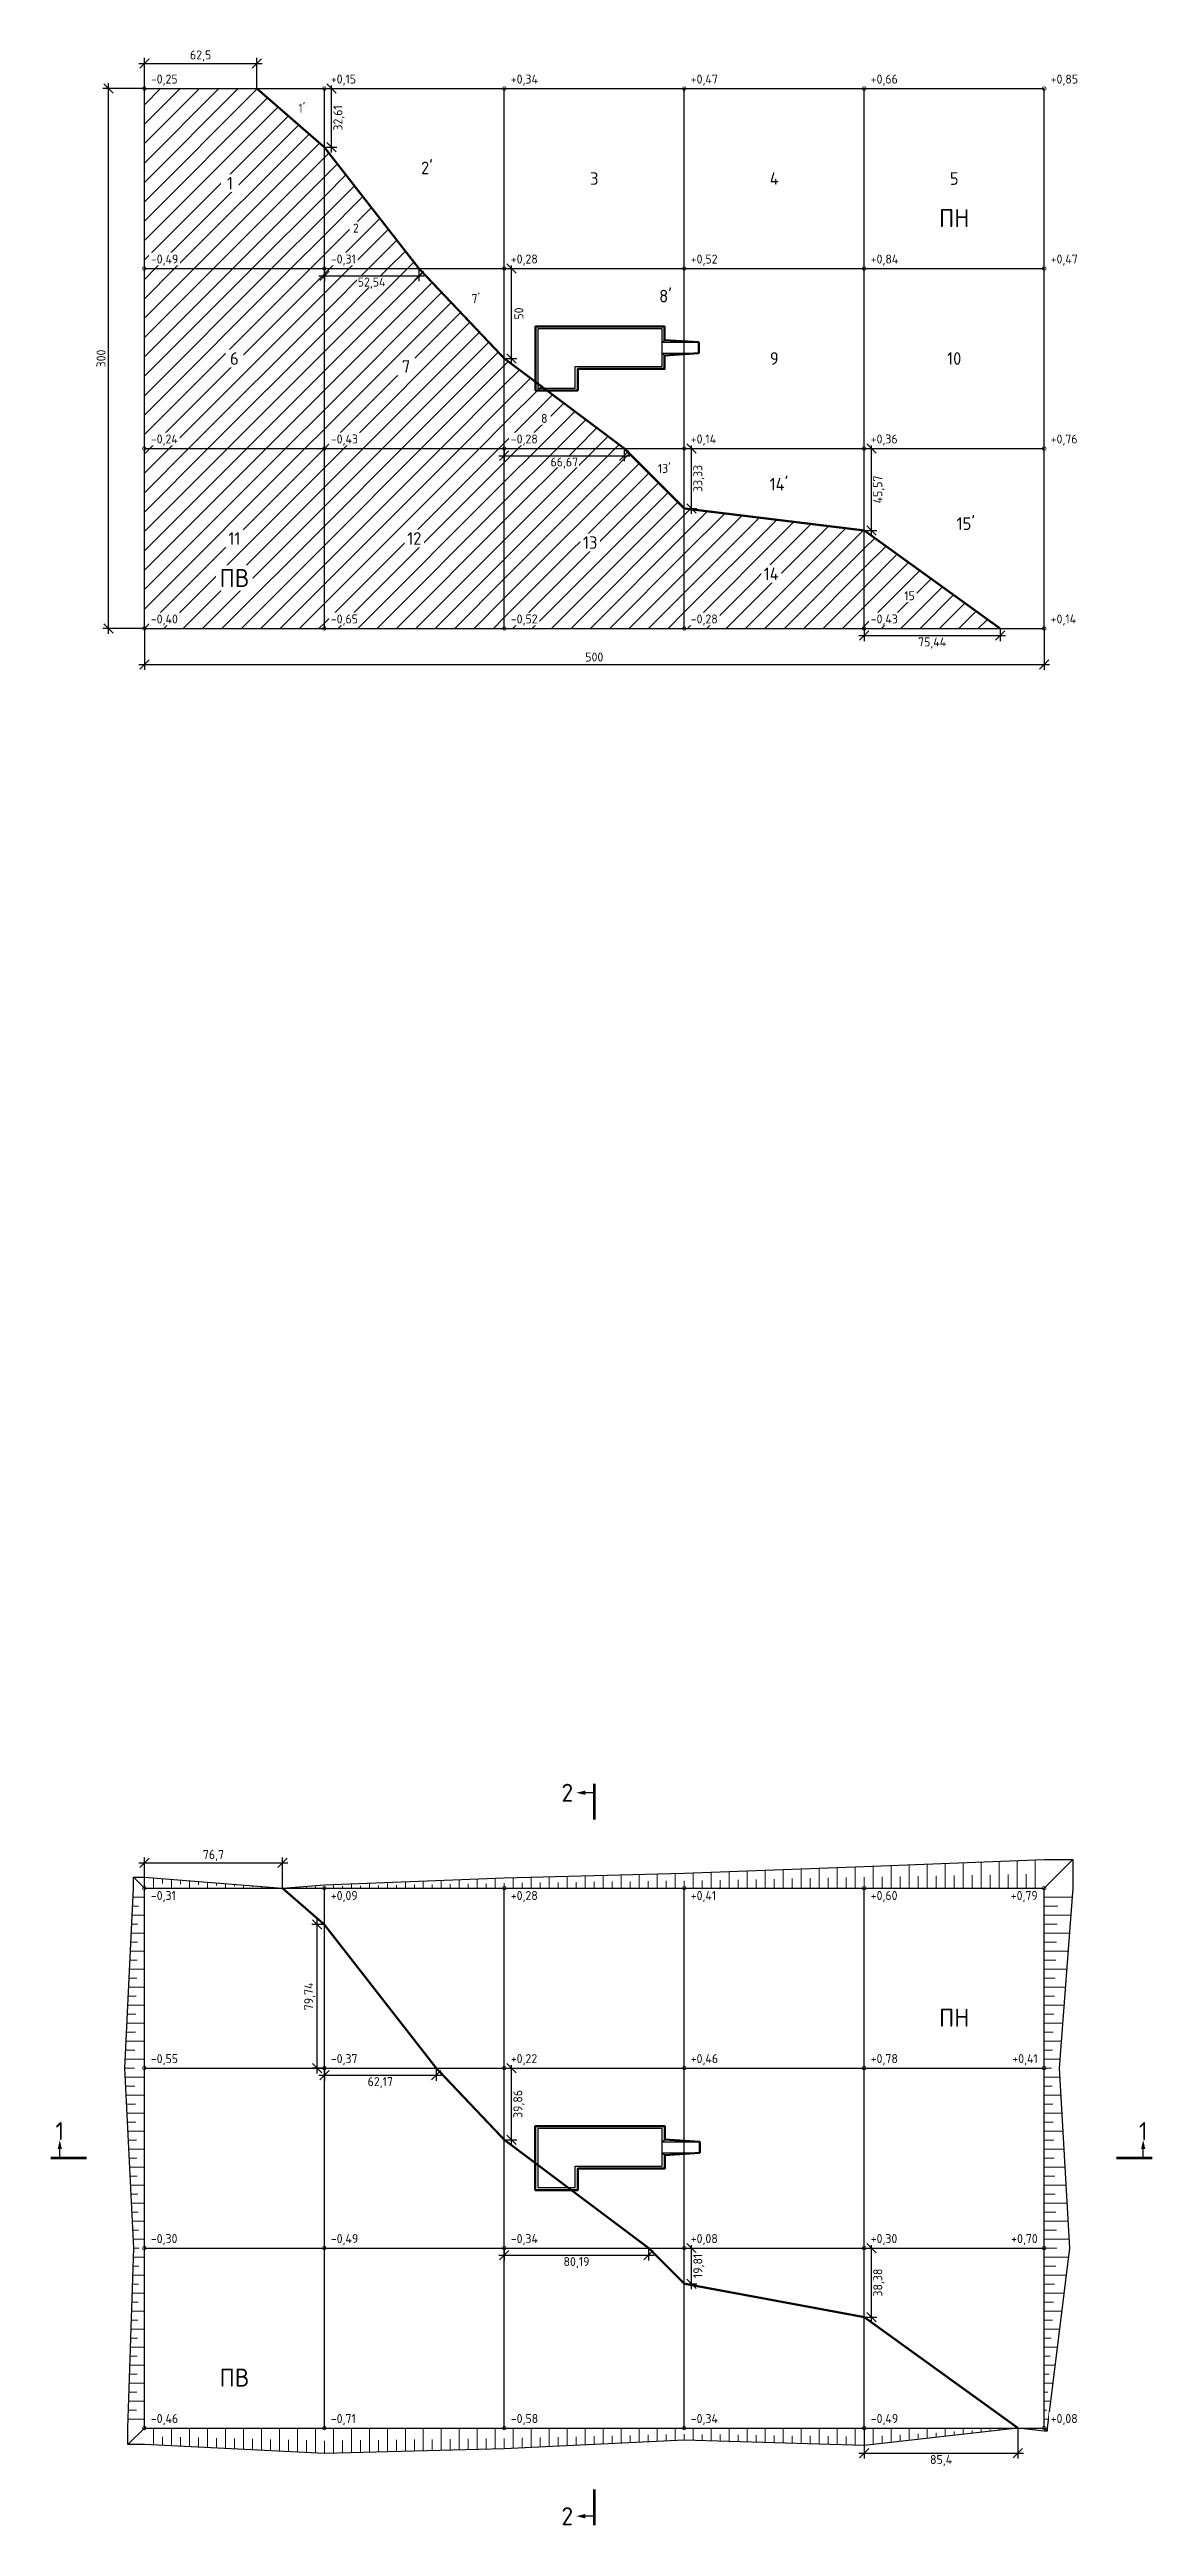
# Model space of a CAD drawing. Header units: metres. Extents: x -53 to 561, y -5023 to 322.
# Drawn here: x -53 to 561, y -1055 to 322 of the extents above; entities that cross this region are included whole.
import ezdxf

# ---------------------------------------------------------------- set-up
doc = ezdxf.new("R2010")
doc.units = ezdxf.units.M
for name, color, linetype, lineweight in [('Бергштрихи', 7, 'Continuous', 18), ('Котлован', 7, 'Continuous', 50), ('Котлован_низ', 7, 'Continuous', 25), ('ЛНР', 1, 'Continuous', 70), ('Надписи', 7, 'Continuous', 25), ('Номера_фигур', 7, 'Continuous', 25), ('Обводы', 7, 'Continuous', 25), ('Отметки', 5, 'Continuous', 18), ('ПВ_ПН', 7, 'Continuous', 35), ('ПВ_штриховка', 8, 'Continuous', 18), ('Профиль', 7, 'Continuous', 50), ('Размеры', 3, 'Continuous', 18), ('Сетка', 7, 'Continuous', 25)]:
    doc.layers.add(name, color=color, linetype=linetype, lineweight=lineweight)
doc.styles.add('ГОСТ тип Б', font='GOST_B.TTF')
doc.dimstyles.new('М1-2000', dxfattribs={"dimscale": 2, "dimtxt": 2.5, "dimasz": 2.5, "dimexe": 1.5, "dimexo": 0, "dimgap": 0.8, "dimtad": 1, "dimtxsty": 'ГОСТ тип Б', "dimtsz": 1.3, "dimcen": 2.5, "dimdle": 1.5, "dimclrd": 3, "dimclre": 3, "dimclrt": 3, "dimazin": 3, "dimtfac": 1, "dimtix": 1, "dimtmove": 0, "dimatfit": 3, "dimtfill": 1})

msp = doc.modelspace()

# ---------------------------------------------------------------- texts
at = {"layer": 'Надписи', "char_height": 10, "attachment_point": 5, "style": 'ГОСТ тип Б'}
for s, insert in [('2', (235, -647)), ('1', (-47, -835)), ('1', (555, -835)), ('2', (235, -1049))]:
    msp.add_mtext(s, dxfattribs=dict(at, insert=insert))
at = {"layer": 'ПВ_ПН', "insert": (50, -972), "char_height": 10, "attachment_point": 5, "style": 'ГОСТ тип Б', "bg_fill": 3, "box_fill_scale": 1.2, "bg_fill_color": 0}
msp.add_mtext('ПВ', dxfattribs=at)

# ---------------------------------------------------------------- hatches: boundary and pattern name
at = {"layer": 'ПВ_штриховка'}
h = msp.add_hatch(dxfattribs=at)
h.set_pattern_fill('ANSI31', color=8, scale=2.4)
h.paths.add_polyline_path([(62.5, 300), (0, 300), (0, 200), (100, 200), (100, 267.391)])
h = msp.add_hatch(dxfattribs=at)
h.set_pattern_fill('ANSI31', color=8, scale=2.4)
h.paths.add_polyline_path([(100, 267.391), (100, 200), (152.542, 200)])
h = msp.add_hatch(dxfattribs=at)
h.set_pattern_fill('ANSI31', color=8, scale=2.4)
h.paths.add_polyline_path([(0, 100), (100, 100), (100, 200), (0, 200)])
h = msp.add_hatch(dxfattribs=at)
h.set_pattern_fill('ANSI31', color=8, scale=2.4)
h.paths.add_polyline_path([(152.542, 200), (100, 200), (100, 100), (200, 100), (200, 150)])
h = msp.add_hatch(dxfattribs=at)
h.set_pattern_fill('ANSI31', color=8, scale=2.4)
h.paths.add_polyline_path([(200, 150), (200, 100), (266.667, 100)])
h = msp.add_hatch(dxfattribs=at)
h.set_pattern_fill('ANSI31', color=8, scale=2.4)
h.paths.add_polyline_path([(0, 0), (100, 0), (100, 100), (0, 100)])
h = msp.add_hatch(dxfattribs=at)
h.set_pattern_fill('ANSI31', color=8, scale=2.4)
h.paths.add_polyline_path([(100, 0), (200, 0), (200, 100), (100, 100)])
h = msp.add_hatch(dxfattribs=at)
h.set_pattern_fill('ANSI31', color=8, scale=2.4)
h.paths.add_polyline_path([(266.667, 100), (200, 100), (200, 0), (300, 0), (300, 66.667)])
h = msp.add_hatch(dxfattribs=at)
h.set_pattern_fill('ANSI31', color=8, scale=2.4)
h.paths.add_polyline_path([(300, 66.667), (300, 0), (400, 0), (400, 54.43)])
h = msp.add_hatch(dxfattribs=at)
h.set_pattern_fill('ANSI31', color=8, scale=2.4)
h.paths.add_polyline_path([(400, 54.43), (400, 0), (475.439, 0)])

# ---------------------------------------------------------------- linework, layer by layer
at = {"layer": 'Бергштрихи'}
for p, q in [((395, -700), (395, -688.126)), ((405, -700), (405, -687.746)), ((415, -700), (415, -687.366)), ((425, -700), (425, -686.986)), ((435, -700), (435, -686.606)), ((445, -700), (445, -686.226)), ((455, -700), (455, -685.846)), ((465, -700), (465, -685.466)), ((475, -700), (475, -685.086)), ((485, -700), (485, -684.706)), ((495, -700), (495, -684.326)), ((90, -700), (90, -699.468)), ((95, -700), (95, -698.536)), ((100, -700), (100, -699.068)), ((105, -700), (105, -697.946)), ((110, -700), (110, -698.878)), ((115, -700), (115, -697.566)), ((120, -700), (120, -698.688)), ((125, -700), (125, -697.186)), ((130, -700), (130, -698.498)), ((135, -700), (135, -696.806)), ((140, -700), (140, -698.308)), ((145, -700), (145, -696.426)), ((150, -700), (150, -698.118)), ((155, -700), (155, -696.046)), ((160, -700), (160, -697.928)), ((165, -700), (165, -695.666)), ((170, -700), (170, -697.738)), ((175, -700), (175, -695.286)), ((180, -700), (180, -697.548)), ((185, -700), (185, -694.906)), ((190, -700), (190, -697.358)), ((195, -700), (195, -694.526)), ((200, -700), (200, -697.168)), ((205, -700), (205, -694.206)), ((210, -700), (210, -697.038)), ((215, -700), (215, -693.946)), ((220, -700), (220, -696.908)), ((225, -700), (225, -693.686)), ((230, -700), (230, -696.778)), ((235, -700), (235, -693.426)), ((240, -700), (240, -696.648)), ((245, -700), (245, -693.166)), ((250, -700), (250, -696.518)), ((255, -700), (255, -692.906)), ((260, -700), (260, -696.388)), ((265, -700), (265, -692.646)), ((270, -700), (270, -696.258)), ((275, -700), (275, -692.386)), ((280, -700), (280, -696.128)), ((285, -700), (285, -692.126)), ((290, -700), (290, -695.998)), ((295, -700), (295, -691.866)), ((300, -700), (300, -695.868)), ((305, -700), (305, -691.546)), ((310, -700), (310, -695.678)), ((315, -700), (315, -691.166)), ((320, -700), (320, -695.488)), ((325, -700), (325, -690.786)), ((330, -700), (330, -695.298)), ((335, -700), (335, -690.406)), ((340, -700), (340, -695.108)), ((345, -700), (345, -690.026)), ((350, -700), (350, -694.918)), ((355, -700), (355, -689.646)), ((360, -700), (360, -694.728)), ((365, -700), (365, -689.266)), ((370, -700), (370, -694.538)), ((375, -700), (375, -688.886)), ((380, -700), (380, -694.348)), ((385, -700), (385, -688.506)), ((390, -700), (390, -694.158)), ((400, -700), (400, -693.968)), ((410, -700), (410, -693.778)), ((420, -700), (420, -693.588)), ((430, -700), (430, -693.398)), ((440, -700), (440, -693.208)), ((450, -700), (450, -693.018)), ((460, -700), (460, -692.828)), ((470, -700), (470, -692.638)), ((480, -700), (480, -692.448)), ((490, -700), (490, -692.258)), ((-6.856, -715), (0, -715)), ((-6.616, -710), (-3.308, -710)), ((500, -705), (515.484, -705)), ((500, -710), (507.552, -710)), ((500, -715), (514.724, -715)), ((-7.336, -725), (0, -725)), ((-7.096, -720), (-3.548, -720)), ((500, -720), (507.172, -720)), ((500, -725), (513.964, -725)), ((-8.056, -740), (-4.028, -740)), ((-7.816, -735), (0, -735)), ((-7.576, -730), (-3.788, -730)), ((500, -730), (506.792, -730)), ((500, -735), (513.204, -735)), ((500, -740), (506.412, -740)), ((-8.776, -755), (0, -755)), ((-8.536, -750), (-4.268, -750)), ((-8.296, -745), (0, -745)), ((500, -745), (512.444, -745)), ((500, -750), (506.032, -750)), ((500, -755), (511.684, -755)), ((-9.496, -770), (-4.748, -770)), ((-9.256, -765), (0, -765)), ((-9.016, -760), (-4.508, -760)), ((500, -760), (505.652, -760)), ((500, -765), (510.924, -765)), ((500, -770), (505.272, -770)), ((-9.976, -780), (-4.988, -780)), ((-9.736, -775), (0, -775)), ((500, -775), (510.164, -775)), ((500, -780), (504.892, -780)), ((-10.696, -795), (0, -795)), ((-10.456, -790), (-5.228, -790)), ((-10.216, -785), (0, -785)), ((500, -785), (509.404, -785)), ((500, -790), (504.512, -790)), ((500, -795), (508.644, -795)), ((-10.936, -800), (-5.468, -800)), ((-10.686, -805), (0, -805)), ((-10.436, -810), (-5.218, -810)), ((500, -800), (504.132, -800)), ((500, -805), (508.554, -805)), ((500, -810), (504.422, -810)), ((-10.186, -815), (0, -815)), ((-9.936, -820), (-4.968, -820)), ((-9.686, -825), (0, -825)), ((500, -815), (509.134, -815)), ((500, -820), (504.712, -820)), ((500, -825), (509.714, -825)), ((-9.436, -830), (-4.718, -830)), ((-9.186, -835), (0, -835)), ((500, -830), (505.002, -830)), ((500, -835), (510.294, -835)), ((-8.936, -840), (-4.468, -840)), ((-8.686, -845), (0, -845)), ((-8.436, -850), (-4.218, -850)), ((500, -840), (505.292, -840)), ((500, -845), (510.874, -845)), ((500, -850), (505.582, -850)), ((-8.186, -855), (0, -855)), ((-7.936, -860), (-3.968, -860)), ((-7.686, -865), (0, -865)), ((500, -855), (511.454, -855)), ((500, -860), (505.872, -860)), ((500, -865), (512.034, -865)), ((-7.436, -870), (-3.718, -870)), ((-7.186, -875), (0, -875)), ((-6.936, -880), (-3.468, -880)), ((500, -870), (506.162, -870)), ((500, -875), (512.614, -875)), ((500, -880), (506.452, -880)), ((-6.686, -885), (0, -885)), ((-6.436, -890), (-3.218, -890)), ((500, -885), (513.194, -885)), ((500, -890), (506.742, -890)), ((-6.186, -895), (0, -895)), ((-6.096, -905), (0, -905)), ((-5.936, -900), (-2.968, -900)), ((500, -895), (513.774, -895)), ((500, -900), (507.032, -900)), ((500, -905), (513.444, -905)), ((-6.576, -920), (-3.288, -920)), ((-6.416, -915), (0, -915)), ((-6.256, -910), (-3.128, -910)), ((500, -910), (506.412, -910)), ((500, -915), (512.204, -915)), ((500, -920), (505.792, -920)), ((-7.056, -935), (0, -935)), ((-6.896, -930), (-3.448, -930)), ((-6.736, -925), (0, -925)), ((500, -925), (510.964, -925)), ((500, -930), (505.172, -930)), ((500, -935), (509.724, -935)), ((-7.376, -945), (0, -945)), ((-7.216, -940), (-3.608, -940)), ((500, -940), (504.552, -940)), ((500, -945), (508.484, -945)), ((-7.856, -960), (-3.928, -960)), ((-7.696, -955), (0, -955)), ((-7.536, -950), (-3.768, -950)), ((500, -950), (503.932, -950)), ((500, -955), (507.244, -955)), ((500, -960), (503.312, -960)), ((-8.336, -975), (0, -975)), ((-8.176, -970), (-4.088, -970)), ((-8.016, -965), (0, -965)), ((500, -965), (506.004, -965)), ((500, -970), (502.692, -970)), ((500, -975), (504.764, -975)), ((-8.816, -990), (-4.408, -990)), ((-8.656, -985), (0, -985)), ((-8.496, -980), (-4.248, -980)), ((500, -980), (502.072, -980)), ((500, -985), (503.524, -985)), ((500, -990), (501.452, -990)), ((-8.976, -995), (0, -995)), ((5, -1009.386), (5, -1000)), ((15, -1009.886), (15, -1000)), ((25, -1010.386), (25, -1000)), ((35, -1010.886), (35, -1000)), ((45, -1011.386), (45, -1000)), ((55, -1011.886), (55, -1000)), ((65, -1012.386), (65, -1000)), ((75, -1012.886), (75, -1000)), ((85, -1013.386), (85, -1000)), ((95, -1013.886), (95, -1000)), ((105, -1014.006), (105, -1000)), ((115, -1013.746), (115, -1000)), ((125, -1013.486), (125, -1000)), ((135, -1013.226), (135, -1000)), ((145, -1012.966), (145, -1000)), ((155, -1012.706), (155, -1000)), ((165, -1012.446), (165, -1000)), ((175, -1012.186), (175, -1000)), ((185, -1011.926), (185, -1000)), ((195, -1011.666), (195, -1000)), ((205, -1011.296), (205, -1000)), ((215, -1010.816), (215, -1000)), ((225, -1010.336), (225, -1000)), ((235, -1009.856), (235, -1000)), ((245, -1009.376), (245, -1000)), ((250, -1009.136), (250, -1004.568)), ((255, -1008.896), (255, -1000)), ((260, -1008.656), (260, -1004.328)), ((265, -1008.416), (265, -1000)), ((270, -1008.176), (270, -1004.088)), ((275, -1007.936), (275, -1000)), ((280, -1007.696), (280, -1003.848)), ((285, -1007.456), (285, -1000)), ((290, -1007.216), (290, -1003.608)), ((295, -1006.976), (295, -1000)), ((300, -1006.736), (300, -1003.368)), ((305, -1006.886), (305, -1000)), ((310, -1007.036), (310, -1003.518)), ((315, -1007.186), (315, -1000)), ((320, -1007.336), (320, -1003.668)), ((325, -1007.486), (325, -1000)), ((330, -1007.636), (330, -1003.818)), ((335, -1007.786), (335, -1000)), ((340, -1007.936), (340, -1003.968)), ((345, -1008.086), (345, -1000)), ((350, -1008.236), (350, -1004.118)), ((355, -1008.386), (355, -1000)), ((360, -1008.536), (360, -1004.268)), ((365, -1008.686), (365, -1000)), ((370, -1008.836), (370, -1004.418)), ((375, -1008.986), (375, -1000)), ((380, -1009.136), (380, -1004.568)), ((385, -1009.286), (385, -1000)), ((390, -1009.436), (390, -1004.718)), ((500, -995), (502.284, -995)), ((10, -1009.636), (10, -1004.818)), ((20, -1010.136), (20, -1005.068)), ((30, -1010.636), (30, -1005.318)), ((40, -1011.136), (40, -1005.568)), ((50, -1011.636), (50, -1005.818)), ((60, -1012.136), (60, -1006.068)), ((70, -1012.636), (70, -1006.318)), ((80, -1013.136), (80, -1006.568)), ((90, -1013.636), (90, -1006.818)), ((100, -1014.136), (100, -1007.068)), ((110, -1013.876), (110, -1006.938)), ((120, -1013.616), (120, -1006.808)), ((130, -1013.356), (130, -1006.678)), ((140, -1013.096), (140, -1006.548)), ((150, -1012.836), (150, -1006.418)), ((160, -1012.576), (160, -1006.288)), ((170, -1012.316), (170, -1006.158)), ((180, -1012.056), (180, -1006.028)), ((190, -1011.796), (190, -1005.898)), ((200, -1011.536), (200, -1005.768)), ((210, -1011.056), (210, -1005.528)), ((220, -1010.576), (220, -1005.288)), ((230, -1010.096), (230, -1005.048)), ((240, -1009.616), (240, -1004.808))]:
    msp.add_line(p, q, dxfattribs=at)
at = {"layer": 'Котлован_низ'}
for p, q in [((287.7, 159), (289.063, 160.272)), ((287.7, 159), (308.05, 159)), ((287.7, 153), (308.05, 153)), ((287.7, 153), (289.063, 151.728)), ((287.7, -841), (289.102, -839.692)), ((287.7, -841), (308.618, -841)), ((287.7, -847), (308.618, -847)), ((287.7, -847), (289.102, -848.308))]:
    msp.add_line(p, q, dxfattribs=at)
for points in [[(218.6, 133.6), (239.4, 133.6), (239.4, 145.6), (287.7, 145.6), (287.7, 166.4), (218.6, 166.4)], [(218.6, -866.4), (239.4, -866.4), (239.4, -854.4), (287.7, -854.4), (287.7, -833.6), (218.6, -833.6)]]:
    msp.add_lwpolyline(points, close=True, dxfattribs=at)
at = {"layer": 'ЛНР', "const_width": 1.2}
for points in [[(475.439, 0), (400, 54.43), (300, 66.667), (266.667, 100), (200, 150), (152.542, 200), (100, 267.391), (62.5, 300)], [(485.404, -1000), (400, -938.38), (300, -919.81), (280.19, -900), (200, -839.857), (162.169, -800), (100, -720.261), (76.7, -700)]]:
    msp.add_lwpolyline(points, dxfattribs=at)
at = {"layer": 'Надписи'}
for p, q in [((250, -647), (245, -647)), ((-47, -850), (-47, -845)), ((555, -850), (555, -845)), ((250, -1049), (245, -1049))]:
    msp.add_line(p, q, dxfattribs=at)
for points in [[(245, -647, 2.4, 0, 0), (240, -647, 0, 0, 0)], [(-47, -845, 2.4, 0, 0), (-47, -840, 0, 0, 0)], [(555, -845, 2.4, 0, 0), (555, -840, 0, 0, 0)], [(245, -1049, 2.4, 0, 0), (240, -1049, 0, 0, 0)]]:
    msp.add_lwpolyline(points, format="xyseb", dxfattribs=at)
at = {"layer": 'Обводы'}
for p, q in [((500, -700), (515.864, -684.136)), ((0, -1000), (-9.136, -1009.136)), ((500, -1000), (501.664, -1001.664))]:
    msp.add_line(p, q, dxfattribs=at)
for points in [[(500, -684.136), (515.864, -684.136), (515.864, -700)], [(515.864, -700), (508.264, -800), (514.064, -900), (501.664, -1000)], [(0, -1009.136), (-9.136, -1009.136), (-9.136, -1000)], [(501.664, -1000), (501.664, -1001.664), (500, -1001.664)]]:
    msp.add_lwpolyline(points, dxfattribs=at)
at = {"layer": 'Профиль', "const_width": 1.4}
for points in [[(250, -662), (250, -642)], [(-32, -850), (-52, -850)], [(540, -850), (560, -850)], [(250, -1034), (250, -1054)]]:
    msp.add_lwpolyline(points, dxfattribs=at)
at = {"layer": 'Сетка'}
for p, q in [((0, 300), (500, 300)), ((0, 0), (0, 300)), ((100, 0), (100, 300)), ((200, 0), (200, 300)), ((300, 0), (300, 300)), ((400, 0), (400, 300)), ((500, 0), (500, 300)), ((0, 200), (500, 200)), ((0, 100), (500, 100)), ((0, 0), (500, 0)), ((0, -700), (500, -700)), ((0, -1000), (0, -700)), ((100, -1000), (100, -700)), ((200, -1000), (200, -700)), ((300, -1000), (300, -700)), ((400, -1000), (400, -700)), ((500, -1000), (500, -700)), ((0, -800), (500, -800)), ((0, -900), (500, -900)), ((0, -1000), (500, -1000))]:
    msp.add_line(p, q, dxfattribs=at)

msp.set_redraw_order([(e.dxf.handle, doc.entitydb.next_handle()) for e in msp.query("TEXT MTEXT ATTDEF DIMENSION ARC_DIMENSION")])  # texts and dimensions are drawn at this point

# ---------------------------------------------------------------- next in the draw order: texts
at = {"layer": 'Номера_фигур', "attachment_point": 5, "style": 'ГОСТ тип Б', "bg_fill": 3, "box_fill_scale": 1.2, "bg_fill_color": 0}
for s, insert, char_height in [("1'", (87.5, 289.13), 5), ('1', (47.558, 247.452), 7), ("2'", (156.989, 255.924), 7), ('3', (250, 250), 7), ('4', (350, 250), 7), ('5', (450, 250), 7), ('2', (117.514, 222.464), 5), ("7'", (184.181, 183.333), 5), ("8'", (289.556, 184.667), 7), ('6', (50, 150), 7), ('9', (350, 150), 7), ('10', (450, 150), 7), ('7', (145.399, 145.513), 7), ('8', (222.222, 116.667), 5), ("13'", (288.889, 88.889), 5), ("14'", (352.585, 80.116), 7), ("15'", (456.421, 58.23), 7), ('11', (50, 50), 7), ('12', (150, 50), 7), ('13', (247.712, 47.712), 7), ('14', (348.316, 30.377), 7), ('15', (425.146, 18.143), 5)]:
    msp.add_mtext(s, dxfattribs=dict(at, insert=insert, char_height=char_height))
at = {"layer": 'Отметки', "char_height": 5, "style": 'ГОСТ тип Б', "bg_fill": 3, "box_fill_scale": 1.2, "bg_fill_color": 0}
for s, insert, attachment_point in [('+0,34', (203.6, 301.6), 7), ('+0,47', (303.6, 301.6), 7), ('+0,66', (403.6, 301.6), 7), ('+0,85', (503.6, 301.6), 7), ('+0,52', (303.6, 201.6), 7), ('+0,84', (403.6, 201.6), 7), ('+0,47', (503.6, 201.6), 7), ('-0,43', (103.6, 101.6), 7), ('+0,76', (503.6, 101.6), 7), ('-0,55', (3.6, -798.4), 7), ('+0,46', (303.6, -798.4), 7), ('+0,78', (403.6, -798.4), 7), ('+0,41', (496.4, -798.4), 9), ('-0,30', (3.6, -898.4), 7), ('-0,49', (103.6, -898.4), 7), ('+0,70', (496.4, -898.4), 9)]:
    msp.add_mtext(s, dxfattribs=dict(at, insert=insert, attachment_point=attachment_point))
at = {"layer": 'ПВ_ПН', "char_height": 10, "attachment_point": 5, "style": 'ГОСТ тип Б', "bg_fill": 3, "box_fill_scale": 1.2, "bg_fill_color": 0}
for s, insert in [('ПН', (450, 228)), ('ПВ', (50, 28)), ('ПН', (450, -772))]:
    msp.add_mtext(s, dxfattribs=dict(at, insert=insert))

# ---------------------------------------------------------------- next in the draw order: dimensions: what is measured, and where the dimension line sits
at = {"layer": 'Размеры'}
for base, p1, p2, override in [((0, 314), (0, 300), (62.5, 300), {"dimtad": 1}), ((100, 196), (100, 200), (152.542, 200), {"dimtad": 4}), ((200, 96), (200, 100), (266.667, 100), {"dimtad": 4}), ((400, -4), (400, 0), (475.439, 0), {"dimtad": 4}), ((0, -686), (0, -700), (76.7, -700), {"dimtad": 1}), ((100, -804), (100, -800), (162.169, -800), {"dimtad": 4}), ((200, -904), (200, -900), (280.19, -900), {"dimtad": 4}), ((400, -1014), (400, -1000), (485.404, -1000), {"dimtad": 4})]:
    msp.add_linear_dim(base=base, p1=p1, p2=p2, dimstyle='М1-2000', override=override, dxfattribs=at).render()
for base, p1, p2 in [((104, 267.391), (100, 267.391), (100, 300)), ((204, 150), (200, 150), (200, 200)), ((404, 54.43), (400, 54.43), (400, 100)), ((204, -839.857), (200, -839.857), (200, -800)), ((304, -919.81), (300, -919.81), (300, -900)), ((404, -938.38), (400, -938.38), (400, -900))]:
    msp.add_linear_dim(base=base, p1=p1, p2=p2, angle=90, dimstyle='М1-2000', override={"dimtad": 4}, dxfattribs=at).render()

# ---------------------------------------------------------------- next in the draw order: linework, layer by layer
at = {"layer": 'Бергштрихи'}
for p, q in [((5, -694.264), (5, -700)), ((10, -694.664), (10, -697.332)), ((15, -695.064), (15, -700)), ((20, -695.464), (20, -697.732)), ((25, -695.864), (25, -700)), ((30, -696.264), (30, -698.132)), ((35, -696.664), (35, -700)), ((40, -697.064), (40, -698.532)), ((45, -697.464), (45, -700)), ((50, -697.864), (50, -698.932)), ((55, -698.264), (55, -700)), ((60, -698.664), (60, -699.332)), ((65, -699.064), (65, -700)), ((85, -700), (85, -699.336)), ((-6.376, -705), (0, -705)), ((395, -1009.586), (395, -1000)), ((405, -1009.166), (405, -1000)), ((410, -1008.596), (410, -1004.298)), ((415, -1008.026), (415, -1000)), ((420, -1007.456), (420, -1003.728)), ((425, -1006.886), (425, -1000)), ((430, -1006.316), (430, -1003.158)), ((435, -1005.746), (435, -1000)), ((440, -1005.176), (440, -1002.588)), ((445, -1004.606), (445, -1000)), ((450, -1004.036), (450, -1002.018)), ((455, -1003.466), (455, -1000)), ((460, -1002.896), (460, -1001.448)), ((465, -1002.326), (465, -1000)), ((470, -1001.756), (470, -1000.878)), ((475, -1001.186), (475, -1000)), ((480, -1000.616), (480, -1000.308)), ((495, -1000), (495, -1001.094)), ((400, -1009.736), (400, -1004.868))]:
    msp.add_line(p, q, dxfattribs=at)
at = {"layer": 'Котлован'}
for points in [[(289.063, 160.272), (289.063, 167.763), (217.237, 167.763), (217.237, 132.237), (240.763, 132.237), (240.763, 144.237), (289.063, 144.237), (289.063, 151.728), (308.05, 153), (308.05, 159)], [(289.102, -839.692), (289.102, -832.198), (217.198, -832.198), (217.198, -867.802), (240.802, -867.802), (240.802, -855.802), (289.102, -855.802), (289.102, -848.308), (308.618, -847), (308.618, -841)]]:
    msp.add_lwpolyline(points, close=True, dxfattribs=at)
at = {"layer": 'Обводы'}
msp.add_line((0, -700), (-6.136, -693.864), dxfattribs=at)
for points in [[(0, -693.864), (76.7, -700), (100, -698.136), (200, -694.336), (300, -691.736), (400, -687.936), (500, -684.136)], [(-9.136, -1000), (-5.936, -900), (-10.936, -800), (-6.136, -700)], [(-6.136, -700), (-6.136, -693.864), (0, -693.864)], [(500, -1001.664), (485.404, -1000), (400, -1009.736), (300, -1006.736), (200, -1011.536), (100, -1014.136), (0, -1009.136)]]:
    msp.add_lwpolyline(points, dxfattribs=at)
at = {"layer": 'Отметки'}
for centre in [(200, 300), (300, 300), (400, 300), (500, 300), (300, 200), (400, 200), (500, 200), (100, 100), (500, 100), (0, -800), (300, -800), (400, -800), (500, -800), (0, -900), (100, -900), (500, -900)]:
    msp.add_circle(centre, 1, dxfattribs=at)

# ---------------------------------------------------------------- next in the draw order: texts
at = {"layer": 'Отметки', "char_height": 5, "attachment_point": 7, "style": 'ГОСТ тип Б', "bg_fill": 3, "box_fill_scale": 1.2, "bg_fill_color": 0}
for s, insert in [('+0,15', (103.6, 301.6)), ('-0,31', (103.6, 201.6)), ('+0,28', (203.6, 201.6)), ('-0,28', (203.6, 101.6)), ('+0,36', (403.6, 101.6)), ('+0,22', (203.6, -798.4)), ('-0,34', (203.6, -898.4)), ('+0,08', (303.6, -898.4)), ('+0,30', (403.6, -898.4))]:
    msp.add_mtext(s, dxfattribs=dict(at, insert=insert))

# ---------------------------------------------------------------- next in the draw order: dimensions: what is measured, and where the dimension line sits
at = {"layer": 'Размеры'}
for base, p1, p2, override in [((304, 66.667), (300, 66.667), (300, 100), {"dimtad": 4}), ((96, -800), (100, -800), (100, -720.261), {"dimtad": 1})]:
    msp.add_linear_dim(base=base, p1=p1, p2=p2, angle=90, dimstyle='М1-2000', override=override, dxfattribs=at).render()
msp.add_linear_dim(base=(0, -20), p1=(0, 0), p2=(500, 0), dimstyle='М1-2000', dxfattribs=at).render()

# ---------------------------------------------------------------- next in the draw order: linework, layer by layer
at = {"layer": 'Отметки'}
for centre in [(100, 300), (100, 200), (200, 200), (200, 100), (400, 100), (200, -800), (200, -900), (300, -900), (400, -900)]:
    msp.add_circle(centre, 1, dxfattribs=at)

# ---------------------------------------------------------------- next in the draw order: texts
at = {"layer": 'Отметки', "char_height": 5, "style": 'ГОСТ тип Б', "bg_fill": 3, "box_fill_scale": 1.2, "bg_fill_color": 0}
for s, insert, attachment_point in [('+0,14', (303.6, 101.6), 7), ('-0,65', (103.6, 1.6), 7), ('-0,52', (203.6, 1.6), 7), ('-0,28', (303.6, 1.6), 7), ('-0,43', (403.6, 1.6), 7), ('+0,14', (503.6, 1.6), 7), ('-0,31', (3.6, -701.6), 1), ('+0,09', (103.6, -701.6), 1), ('+0,28', (203.6, -701.6), 1), ('+0,41', (303.6, -701.6), 1), ('+0,60', (403.6, -701.6), 1), ('+0,79', (496.4, -701.6), 3), ('-0,37', (103.6, -798.4), 7), ('-0,46', (3.6, -998.4), 7), ('-0,71', (103.6, -998.4), 7), ('-0,58', (203.6, -998.4), 7), ('-0,34', (303.6, -998.4), 7), ('-0,49', (403.6, -998.4), 7), ('+0,08', (503.6, -998.4), 7)]:
    msp.add_mtext(s, dxfattribs=dict(at, insert=insert, attachment_point=attachment_point))

# ---------------------------------------------------------------- next in the draw order: dimensions: what is measured, and where the dimension line sits
at = {"layer": 'Размеры'}
msp.add_linear_dim(base=(-20, 0), p1=(0, 0), p2=(0, 300), angle=90, dimstyle='М1-2000', dxfattribs=at).render()

# ---------------------------------------------------------------- next in the draw order: linework, layer by layer
at = {"layer": 'Отметки'}
for centre in [(300, 100), (100, 0), (200, 0), (300, 0), (400, 0), (500, 0), (0, -700), (100, -700), (200, -700), (300, -700), (400, -700), (500, -700), (100, -800), (0, -1000), (100, -1000), (200, -1000), (300, -1000), (400, -1000), (500, -1000)]:
    msp.add_circle(centre, 1, dxfattribs=at)

# ---------------------------------------------------------------- next in the draw order: texts
at = {"layer": 'Отметки', "char_height": 5, "attachment_point": 7, "style": 'ГОСТ тип Б', "bg_fill": 3, "box_fill_scale": 1.2, "bg_fill_color": 0}
for s, insert in [('-0,25', (3.6, 301.6)), ('-0,49', (3.6, 201.6)), ('-0,24', (3.6, 101.6)), ('-0,40', (3.6, 1.6))]:
    msp.add_mtext(s, dxfattribs=dict(at, insert=insert))

# ---------------------------------------------------------------- next in the draw order: linework, layer by layer
at = {"layer": 'Отметки'}
for centre in [(0, 300), (0, 200), (0, 100), (0, 0)]:
    msp.add_circle(centre, 1, dxfattribs=at)

doc.saveas('drawing.dxf')
